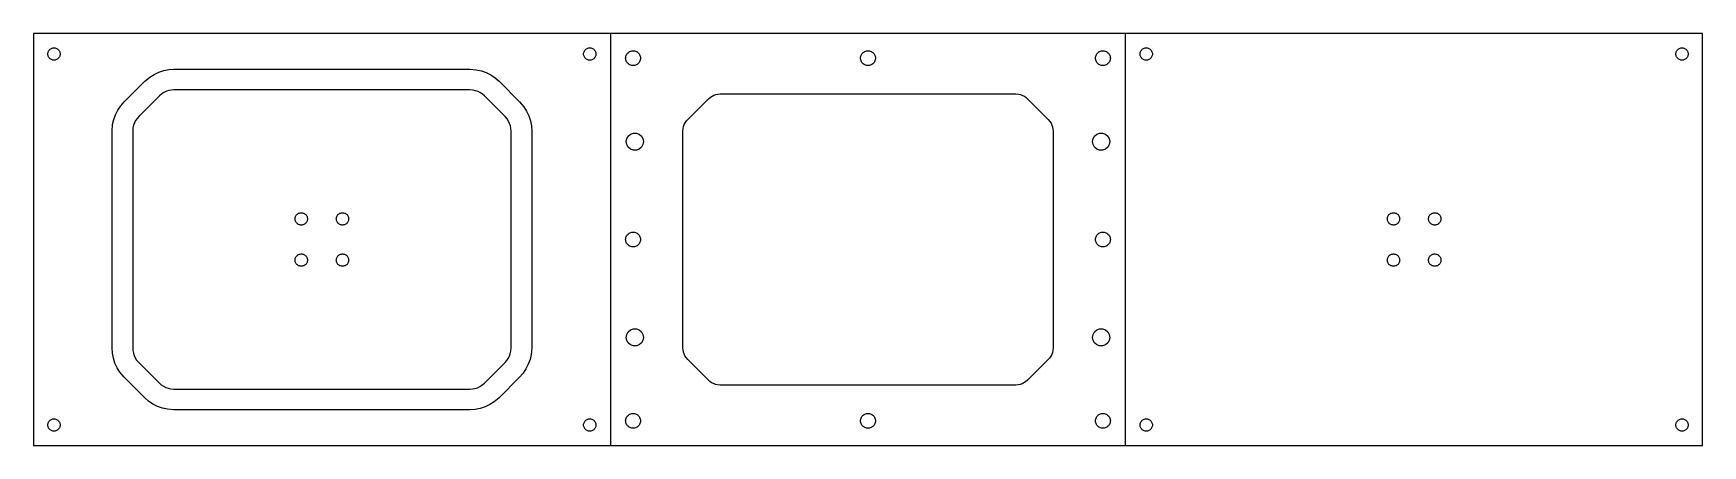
# Model space of a CAD drawing. Extents: x 2 to 407, y 2 to 102.
import ezdxf

# ---------------------------------------------------------------- set-up
doc = ezdxf.new("R2010")
doc.units = 0
doc.layers.add('Layer_1', color=7, linetype='CONTINUOUS')

msp = doc.modelspace()

# ---------------------------------------------------------------- linework, layer by layer
at = {"layer": 'Layer_1', "color": 7}
for p, q in [((142.168256, 101.807948), (2.168254, 101.807948)), ((2.168254, 101.807948), (2.168254, 1.807937)), ((267.168255, 101.807948), (142.168256, 101.807948)), ((142.168256, 101.807948), (142.168256, 1.807937)), ((267.168255, 1.807937), (267.168255, 101.807948)), ((407.168265, 101.807948), (267.168263, 101.807948)), ((407.168265, 1.807937), (407.168265, 101.807948)), ((5.715356, 97.180949), (5.773555, 97.360149)), ((5.773555, 97.360149), (5.853755, 97.530549)), ((5.853755, 97.530549), (5.954756, 97.689649)), ((5.954756, 97.689649), (6.074856, 97.834748)), ((6.074856, 97.834748), (6.212154, 97.963749)), ((6.212154, 97.963749), (6.364554, 98.074447)), ((6.364554, 98.074447), (6.529555, 98.165148)), ((6.529555, 98.165148), (6.704756, 98.234549)), ((6.704756, 98.234549), (6.887156, 98.281347)), ((6.887156, 98.281347), (7.074055, 98.304941)), ((7.074055, 98.30495), (7.262455, 98.30495)), ((7.262455, 98.30495), (7.449354, 98.281356)), ((7.449354, 98.281347), (7.631755, 98.234549)), ((7.631755, 98.234549), (7.806955, 98.165148)), ((7.806955, 98.165148), (7.971957, 98.074447)), ((7.971957, 98.074447), (8.124357, 97.963749)), ((8.124357, 97.963749), (8.261756, 97.834748)), ((8.261756, 97.834748), (8.381754, 97.689649)), ((8.381754, 97.689649), (8.482756, 97.530549)), ((8.482756, 97.530549), (8.562955, 97.360149)), ((8.562955, 97.360149), (8.621155, 97.180949)), ((135.715355, 97.180949), (135.773555, 97.360149)), ((135.773555, 97.360149), (135.853754, 97.530549)), ((135.853754, 97.530549), (135.954756, 97.689649)), ((135.954756, 97.689649), (136.074754, 97.834748)), ((136.074754, 97.834748), (136.212154, 97.963749)), ((136.212154, 97.963749), (136.364554, 98.074447)), ((136.364554, 98.074447), (136.529555, 98.165148)), ((136.529555, 98.165148), (136.704756, 98.234549)), ((136.704756, 98.234549), (136.887156, 98.281347)), ((136.887156, 98.281347), (137.074055, 98.304941)), ((137.074055, 98.30495), (137.262455, 98.30495)), ((137.262455, 98.30495), (137.449354, 98.281356)), ((137.449354, 98.281347), (137.631754, 98.234549)), ((137.631754, 98.234549), (137.806955, 98.165148)), ((137.806955, 98.165148), (137.971956, 98.074447)), ((137.971956, 98.074447), (138.124356, 97.963749)), ((138.124356, 97.963749), (138.261654, 97.834748)), ((138.261654, 97.834748), (138.381754, 97.689649)), ((138.381754, 97.689649), (138.482756, 97.530549)), ((138.482756, 97.530549), (138.562955, 97.360149)), ((138.562955, 97.360149), (138.621155, 97.180949)), ((146.520857, 97.194848), (146.703756, 97.327747)), ((146.703756, 97.327747), (146.901857, 97.436648)), ((146.901857, 97.436648), (147.112056, 97.519847)), ((147.112056, 97.519847), (147.330956, 97.576049)), ((147.330956, 97.576049), (147.555255, 97.604347)), ((147.555255, 97.604347), (147.781256, 97.604347)), ((147.781256, 97.604347), (148.005554, 97.576049)), ((148.005554, 97.576049), (148.224454, 97.519847)), ((148.224454, 97.519847), (148.434656, 97.436648)), ((148.434656, 97.436648), (148.632757, 97.327747)), ((148.632757, 97.327747), (148.815656, 97.194848)), ((203.520906, 97.194848), (203.703777, 97.327747)), ((203.703777, 97.327747), (203.901867, 97.436648)), ((203.901867, 97.436648), (204.112027, 97.519847)), ((204.112027, 97.519847), (204.330975, 97.576049)), ((204.330975, 97.576049), (204.555233, 97.604347)), ((204.555233, 97.604347), (204.781278, 97.604347)), ((204.781278, 97.604347), (205.005536, 97.576049)), ((205.005536, 97.576049), (205.224484, 97.519847)), ((205.224484, 97.519847), (205.434643, 97.436648)), ((205.434643, 97.436648), (205.632734, 97.327747)), ((205.632734, 97.327747), (205.815605, 97.194848)), ((260.520855, 97.194848), (260.703754, 97.327747)), ((260.703754, 97.327747), (260.901855, 97.436648)), ((260.901855, 97.436648), (261.112056, 97.519847)), ((261.112056, 97.519847), (261.330956, 97.576049)), ((261.330956, 97.576049), (261.555255, 97.604347)), ((261.555255, 97.604347), (261.781256, 97.604347)), ((261.781256, 97.604347), (262.005555, 97.576049)), ((262.005555, 97.576049), (262.224455, 97.519847)), ((262.224455, 97.519847), (262.434654, 97.436648)), ((262.434654, 97.436648), (262.632754, 97.327747)), ((262.632754, 97.327747), (262.815654, 97.194848)), ((270.715365, 97.180949), (270.773565, 97.360149)), ((270.773565, 97.360149), (270.853764, 97.530549)), ((270.853764, 97.530549), (270.954765, 97.689649)), ((270.954765, 97.689649), (271.074865, 97.834748)), ((271.074865, 97.834748), (271.212163, 97.963749)), ((271.212163, 97.963749), (271.364563, 98.074447)), ((271.364563, 98.074447), (271.529564, 98.165148)), ((271.529564, 98.165148), (271.704765, 98.234549)), ((271.704765, 98.234549), (271.887165, 98.281347)), ((271.887165, 98.281347), (272.074064, 98.304941)), ((272.074064, 98.30495), (272.262465, 98.30495)), ((272.262465, 98.30495), (272.449363, 98.281356)), ((272.449363, 98.281347), (272.631764, 98.234549)), ((272.631764, 98.234549), (272.806964, 98.165148)), ((272.806964, 98.165148), (272.971966, 98.074447)), ((272.971966, 98.074447), (273.124366, 97.963749)), ((273.124366, 97.963749), (273.261765, 97.834748)), ((273.261765, 97.834748), (273.381764, 97.689649)), ((273.381764, 97.689649), (273.482765, 97.530549)), ((273.482765, 97.530549), (273.562964, 97.360149)), ((273.562964, 97.360149), (273.621164, 97.180949)), ((400.715364, 97.180949), (400.773564, 97.360149)), ((400.773564, 97.360149), (400.853763, 97.530549)), ((400.853763, 97.530549), (400.954765, 97.689649)), ((400.954765, 97.689649), (401.074763, 97.834748)), ((401.074763, 97.834748), (401.212163, 97.963749)), ((401.212163, 97.963749), (401.364563, 98.074447)), ((401.364563, 98.074447), (401.529564, 98.165148)), ((401.529564, 98.165148), (401.704765, 98.234549)), ((401.704765, 98.234549), (401.887165, 98.281347)), ((401.887165, 98.281347), (402.074064, 98.304941)), ((402.074064, 98.30495), (402.262464, 98.30495)), ((402.262464, 98.30495), (402.449363, 98.281356)), ((402.449363, 98.281347), (402.631763, 98.234549)), ((402.631763, 98.234549), (402.806964, 98.165148)), ((402.806964, 98.165148), (402.971965, 98.074447)), ((402.971965, 98.074447), (403.124365, 97.963749)), ((403.124365, 97.963749), (403.261663, 97.834748)), ((403.261663, 97.834748), (403.381763, 97.689649)), ((403.381763, 97.689649), (403.482765, 97.530549)), ((403.482765, 97.530549), (403.562964, 97.360149)), ((403.562964, 97.360149), (403.621164, 97.180949)), ((5.668256, 96.807947), (5.680052, 96.995949)), ((5.680055, 96.619948), (5.668258, 96.807947)), ((5.680055, 96.995949), (5.715356, 97.180949)), ((5.715356, 96.434948), (5.680055, 96.619948)), ((5.773555, 96.255748), (5.715356, 96.434948)), ((5.853755, 96.085348), (5.773555, 96.255748)), ((5.954756, 95.926248), (5.853755, 96.085348)), ((6.074856, 95.781149), (5.954756, 95.926248)), ((6.212154, 95.652148), (6.074856, 95.781149)), ((6.364554, 95.541449), (6.212154, 95.652148)), ((6.529555, 95.450647), (6.364554, 95.541449)), ((6.704756, 95.381348), (6.529555, 95.450647)), ((6.887156, 95.334549), (6.704756, 95.381348)), ((7.074055, 95.310848), (6.887156, 95.334555)), ((7.262455, 95.310848), (7.074055, 95.310848)), ((7.449354, 95.334549), (7.262455, 95.310843)), ((7.631755, 95.381348), (7.449354, 95.334549)), ((7.806955, 95.450647), (7.631755, 95.381348)), ((7.971957, 95.541449), (7.806955, 95.450647)), ((8.124357, 95.652148), (7.971957, 95.541449)), ((8.261756, 95.781149), (8.124357, 95.652148)), ((8.381754, 95.926248), (8.261756, 95.781149)), ((8.482756, 96.085348), (8.381754, 95.926248)), ((8.562955, 96.255748), (8.482756, 96.085348)), ((8.621155, 96.434948), (8.562955, 96.255748)), ((8.621155, 97.180949), (8.656455, 96.995949)), ((8.656455, 96.619948), (8.621155, 96.434948)), ((8.656455, 96.995949), (8.668255, 96.807947)), ((8.668255, 96.807947), (8.656458, 96.619948)), ((135.668255, 96.807947), (135.680052, 96.995949)), ((135.680055, 96.619948), (135.668255, 96.807947)), ((135.680055, 96.995949), (135.715355, 97.180949)), ((135.715355, 96.434948), (135.680055, 96.619948)), ((135.773555, 96.255748), (135.715355, 96.434948)), ((135.853754, 96.085348), (135.773555, 96.255748)), ((135.954756, 95.926248), (135.853754, 96.085348)), ((136.074754, 95.781149), (135.954756, 95.926248)), ((136.212154, 95.652148), (136.074754, 95.781149)), ((136.364554, 95.541449), (136.212154, 95.652148)), ((136.529555, 95.450647), (136.364554, 95.541449)), ((136.704756, 95.381348), (136.529555, 95.450647)), ((136.887156, 95.334549), (136.704756, 95.381348)), ((137.074055, 95.310848), (136.887156, 95.334555)), ((137.262455, 95.310848), (137.074055, 95.310848)), ((137.449354, 95.334549), (137.262455, 95.310843)), ((137.631754, 95.381348), (137.449354, 95.334549)), ((137.806955, 95.450647), (137.631754, 95.381348)), ((137.971956, 95.541449), (137.806955, 95.450647)), ((138.124356, 95.652148), (137.971956, 95.541449)), ((138.261654, 95.781149), (138.124356, 95.652148)), ((138.381754, 95.926248), (138.261654, 95.781149)), ((138.482756, 96.085348), (138.381754, 95.926248)), ((138.562955, 96.255748), (138.482756, 96.085348)), ((138.621155, 96.434948), (138.562955, 96.255748)), ((138.621155, 97.180949), (138.656455, 96.995949)), ((138.656455, 96.619948), (138.621155, 96.434948)), ((138.656455, 96.995949), (138.668252, 96.807947)), ((138.668255, 96.807947), (138.656458, 96.619948)), ((145.868255, 95.807949), (145.88245, 96.033549)), ((145.882456, 95.582349), (145.86826, 95.807949)), ((145.882456, 96.033549), (145.924854, 96.255548)), ((145.924854, 95.360347), (145.882456, 95.582349)), ((145.924854, 96.255548), (145.994656, 96.470548)), ((145.994656, 95.145348), (145.924854, 95.360347)), ((145.994656, 96.470548), (146.090956, 96.675049)), ((146.090956, 94.940748), (145.994656, 95.145348)), ((146.090956, 96.675049), (146.212055, 96.865949)), ((146.212055, 94.749949), (146.090956, 94.940748)), ((146.212055, 96.865949), (146.356155, 97.040148)), ((146.356155, 94.575747), (146.212055, 94.749949)), ((146.356155, 97.040148), (146.520857, 97.194848)), ((146.520857, 94.421047), (146.356155, 94.575747)), ((146.703756, 94.288148), (146.520857, 94.421047)), ((146.901857, 94.179247), (146.703756, 94.288148)), ((147.112056, 94.096048), (146.901857, 94.179247)), ((147.330956, 94.039849), (147.112056, 94.096048)), ((147.555255, 94.011449), (147.330956, 94.039849)), ((147.781256, 94.011449), (147.555255, 94.011449)), ((148.005554, 94.039849), (147.781256, 94.011449)), ((148.224454, 94.096048), (148.005554, 94.039849)), ((148.434656, 94.179247), (148.224454, 94.096048)), ((148.632757, 94.288148), (148.434656, 94.179247)), ((148.815656, 94.421047), (148.632757, 94.288148)), ((148.815656, 97.194848), (148.980356, 97.040148)), ((148.980356, 94.575747), (148.815656, 94.421047)), ((148.980356, 97.040148), (149.124456, 96.865949)), ((149.124456, 94.749949), (148.980356, 94.575747)), ((149.124456, 96.865949), (149.245656, 96.675049)), ((149.245656, 94.940748), (149.124456, 94.749949)), ((149.245656, 96.675049), (149.341857, 96.470548)), ((149.341857, 95.145348), (149.245656, 94.940748)), ((149.341857, 96.470548), (149.411755, 96.255548)), ((149.411755, 95.360347), (149.341857, 95.145348)), ((149.411755, 96.255548), (149.454054, 96.033549)), ((149.454054, 95.582349), (149.411755, 95.360347)), ((149.454054, 96.033549), (149.46825, 95.807949)), ((149.468256, 95.807949), (149.45406, 95.582349)), ((202.868266, 95.807949), (202.882455, 96.033549)), ((202.882455, 95.582349), (202.868266, 95.807949)), ((202.882455, 96.033549), (202.924816, 96.255548)), ((202.924816, 95.360347), (202.882455, 95.582349)), ((202.924816, 96.255548), (202.994675, 96.470548)), ((202.994675, 95.145348), (202.924816, 95.360347)), ((202.994675, 96.470548), (203.090906, 96.675049)), ((203.090906, 94.940748), (202.994675, 95.145348)), ((203.090906, 96.675049), (203.212035, 96.865949)), ((203.212035, 94.749949), (203.090906, 94.940748)), ((203.212035, 96.865949), (203.356125, 97.040148)), ((203.356125, 94.575747), (203.212035, 94.749949)), ((203.356125, 97.040148), (203.520906, 97.194848)), ((203.520906, 94.421047), (203.356125, 94.575747)), ((203.703777, 94.288148), (203.520906, 94.421047)), ((203.901867, 94.179247), (203.703777, 94.288148)), ((204.112027, 94.096048), (203.901867, 94.179247)), ((204.330975, 94.039849), (204.112027, 94.096048)), ((204.555233, 94.011449), (204.330975, 94.039849)), ((204.781278, 94.011449), (204.555233, 94.011449)), ((205.005536, 94.039849), (204.781278, 94.011449)), ((205.224484, 94.096048), (205.005536, 94.039849)), ((205.434643, 94.179247), (205.224484, 94.096048)), ((205.632734, 94.288148), (205.434643, 94.179247)), ((205.815605, 94.421047), (205.632734, 94.288148)), ((205.815605, 97.194848), (205.980386, 97.040148)), ((205.980386, 94.575747), (205.815605, 94.421047)), ((205.980386, 97.040148), (206.124476, 96.865949)), ((206.124476, 94.749949), (205.980386, 94.575747)), ((206.124476, 96.865949), (206.245605, 96.675049)), ((206.245605, 94.940748), (206.124476, 94.749949)), ((206.245605, 96.675049), (206.341836, 96.470548)), ((206.341836, 95.145348), (206.245605, 94.940748)), ((206.341836, 96.470548), (206.411695, 96.255548)), ((206.411695, 95.360347), (206.341836, 95.145348)), ((206.411695, 96.255548), (206.454056, 96.033549)), ((206.454056, 95.582349), (206.411695, 95.360347)), ((206.454056, 96.033549), (206.468245, 95.807949)), ((206.468245, 95.807949), (206.454056, 95.582349)), ((259.868255, 95.807949), (259.882451, 96.033549)), ((259.882457, 95.582349), (259.868261, 95.807949)), ((259.882457, 96.033549), (259.924756, 96.255548)), ((259.924756, 95.360347), (259.882457, 95.582349)), ((259.924756, 96.255548), (259.994654, 96.470548)), ((259.994654, 95.145348), (259.924756, 95.360347)), ((259.994654, 96.470548), (260.090855, 96.675049)), ((260.090855, 94.940748), (259.994654, 95.145348)), ((260.090855, 96.675049), (260.212055, 96.865949)), ((260.212055, 94.749949), (260.090855, 94.940748)), ((260.212055, 96.865949), (260.356155, 97.040148)), ((260.356155, 94.575747), (260.212055, 94.749949)), ((260.356155, 97.040148), (260.520855, 97.194848)), ((260.520855, 94.421047), (260.356155, 94.575747)), ((260.703754, 94.288148), (260.520855, 94.421047)), ((260.901855, 94.179247), (260.703754, 94.288148)), ((261.112056, 94.096048), (260.901855, 94.179247)), ((261.330956, 94.039849), (261.112056, 94.096048)), ((261.555255, 94.011449), (261.330956, 94.039849)), ((261.781256, 94.011449), (261.555255, 94.011449)), ((262.005555, 94.039849), (261.781256, 94.011449)), ((262.224455, 94.096048), (262.005555, 94.039849)), ((262.434654, 94.179247), (262.224455, 94.096048)), ((262.632754, 94.288148), (262.434654, 94.179247)), ((262.815654, 94.421047), (262.632754, 94.288148)), ((262.815654, 97.194848), (262.980356, 97.040148)), ((262.980356, 94.575747), (262.815654, 94.421047)), ((262.980356, 97.040148), (263.124456, 96.865949)), ((263.124456, 94.749949), (262.980356, 94.575747)), ((263.124456, 96.865949), (263.245555, 96.675049)), ((263.245555, 94.940748), (263.124456, 94.749949)), ((263.245555, 96.675049), (263.341855, 96.470548)), ((263.341855, 95.145348), (263.245555, 94.940748)), ((263.341855, 96.470548), (263.411657, 96.255548)), ((263.411657, 95.360347), (263.341855, 95.145348)), ((263.411657, 96.255548), (263.454055, 96.033549)), ((263.454055, 95.582349), (263.411657, 95.360347)), ((263.454055, 96.033549), (263.468251, 95.807949)), ((263.468256, 95.807949), (263.454061, 95.582349)), ((270.668265, 96.807947), (270.680061, 96.995949)), ((270.680064, 96.619948), (270.668267, 96.807947)), ((270.680064, 96.995949), (270.715365, 97.180949)), ((270.715365, 96.434948), (270.680064, 96.619948)), ((270.773565, 96.255748), (270.715365, 96.434948)), ((270.853764, 96.085348), (270.773565, 96.255748)), ((270.954765, 95.926248), (270.853764, 96.085348)), ((271.074865, 95.781149), (270.954765, 95.926248)), ((271.212163, 95.652148), (271.074865, 95.781149)), ((271.364563, 95.541449), (271.212163, 95.652148)), ((271.529564, 95.450647), (271.364563, 95.541449)), ((271.704765, 95.381348), (271.529564, 95.450647)), ((271.887165, 95.334549), (271.704765, 95.381348)), ((272.074064, 95.310848), (271.887165, 95.334555)), ((272.262465, 95.310848), (272.074064, 95.310848)), ((272.449363, 95.334549), (272.262465, 95.310843)), ((272.631764, 95.381348), (272.449363, 95.334549)), ((272.806964, 95.450647), (272.631764, 95.381348)), ((272.971966, 95.541449), (272.806964, 95.450647)), ((273.124366, 95.652148), (272.971966, 95.541449)), ((273.261765, 95.781149), (273.124366, 95.652148)), ((273.381764, 95.926248), (273.261765, 95.781149)), ((273.482765, 96.085348), (273.381764, 95.926248)), ((273.562964, 96.255748), (273.482765, 96.085348)), ((273.621164, 96.434948), (273.562964, 96.255748)), ((273.621164, 97.180949), (273.656465, 96.995949)), ((273.656465, 96.619948), (273.621164, 96.434948)), ((273.656465, 96.995949), (273.668264, 96.807947)), ((273.668264, 96.807947), (273.656467, 96.619948)), ((400.668264, 96.807947), (400.680061, 96.995949)), ((400.680064, 96.619948), (400.668264, 96.807947)), ((400.680064, 96.995949), (400.715364, 97.180949)), ((400.715364, 96.434948), (400.680064, 96.619948)), ((400.773564, 96.255748), (400.715364, 96.434948)), ((400.853763, 96.085348), (400.773564, 96.255748)), ((400.954765, 95.926248), (400.853763, 96.085348)), ((401.074763, 95.781149), (400.954765, 95.926248)), ((401.212163, 95.652148), (401.074763, 95.781149)), ((401.364563, 95.541449), (401.212163, 95.652148)), ((401.529564, 95.450647), (401.364563, 95.541449)), ((401.704765, 95.381348), (401.529564, 95.450647)), ((401.887165, 95.334549), (401.704765, 95.381348)), ((402.074064, 95.310848), (401.887165, 95.334555)), ((402.262464, 95.310848), (402.074064, 95.310848)), ((402.449363, 95.334549), (402.262464, 95.310843)), ((402.631763, 95.381348), (402.449363, 95.334549)), ((402.806964, 95.450647), (402.631763, 95.381348)), ((402.971965, 95.541449), (402.806964, 95.450647)), ((403.124365, 95.652148), (402.971965, 95.541449)), ((403.261663, 95.781149), (403.124365, 95.652148)), ((403.381763, 95.926248), (403.261663, 95.781149)), ((403.482765, 96.085348), (403.381763, 95.926248)), ((403.562964, 96.255748), (403.482765, 96.085348)), ((403.621164, 96.434948), (403.562964, 96.255748)), ((403.621164, 97.180949), (403.656464, 96.995949)), ((403.656464, 96.619948), (403.621164, 96.434948)), ((403.656464, 96.995949), (403.668261, 96.807947)), ((403.668264, 96.807947), (403.656467, 96.619948)), ((24.195755, 85.180448), (29.195756, 90.180449)), ((29.195756, 90.180449), (30.388955, 91.199548)), ((30.388955, 91.199548), (31.449354, 91.872448)), ((31.449354, 91.872448), (32.585654, 92.407149)), ((32.585654, 92.407149), (33.779957, 92.795148)), ((33.779957, 92.795148), (35.013556, 93.030448)), ((35.013556, 93.030448), (36.266857, 93.109349)), ((36.266857, 93.109349), (108.069654, 93.109349)), ((108.069654, 93.109349), (109.633955, 92.986249)), ((109.633955, 92.986249), (110.859556, 92.712248)), ((110.859556, 92.712248), (112.041155, 92.286947)), ((112.041155, 92.286947), (113.160054, 91.716748)), ((113.160054, 91.716748), (114.198756, 91.010947)), ((114.198756, 91.010947), (115.140754, 90.180449)), ((115.140754, 90.180449), (120.140755, 85.180448)), ((23.365356, 84.238449), (24.195755, 85.180448)), ((32.731354, 86.644848), (27.731356, 81.644847)), ((33.327955, 87.154448), (32.731354, 86.644848)), ((33.858056, 87.490849), (33.327955, 87.154448)), ((34.426254, 87.758249), (33.858056, 87.490849)), ((35.023354, 87.952248), (34.426254, 87.758249)), ((35.640154, 88.069949), (35.023354, 87.952248)), ((36.266857, 88.109347), (35.640154, 88.069949)), ((108.069654, 88.109347), (36.266857, 88.109347)), ((108.851855, 88.047848), (108.069654, 88.109347)), ((109.464656, 87.910849), (108.851855, 88.047848)), ((110.055355, 87.69815), (109.464656, 87.910849)), ((110.614855, 87.413049), (110.055355, 87.69815)), ((111.134155, 87.060147), (110.614855, 87.413049)), ((111.605156, 86.644848), (111.134155, 87.060147)), ((116.605154, 81.644847), (111.605156, 86.644848)), ((120.140755, 85.180448), (121.159854, 83.987249)), ((160.938456, 80.937748), (165.938457, 85.937749)), ((165.938457, 85.937749), (166.415757, 86.345447)), ((166.415757, 86.345447), (166.839855, 86.614549)), ((166.839855, 86.614549), (167.294357, 86.828448)), ((167.294357, 86.828448), (167.772055, 86.983648)), ((167.772055, 86.983648), (168.265557, 87.077848)), ((168.265557, 87.077848), (168.766857, 87.109349)), ((168.766857, 87.109349), (240.569654, 87.109349)), ((240.569654, 87.109349), (241.195355, 87.060147)), ((241.195355, 87.060147), (241.685657, 86.950549)), ((241.685657, 86.950549), (242.158255, 86.780349)), ((242.158255, 86.780349), (242.605856, 86.552347)), ((242.605856, 86.552347), (243.021256, 86.269947)), ((243.021256, 86.269947), (243.398054, 85.937749)), ((243.398054, 85.937749), (248.398055, 80.937748)), ((21.663956, 80.89925), (22.089356, 82.080849)), ((22.089356, 82.080849), (22.659456, 83.199747)), ((22.659456, 83.199747), (23.365356, 84.238449)), ((27.316055, 81.173849), (26.963156, 80.654549)), ((27.731356, 81.644847), (27.316055, 81.173849)), ((117.114755, 81.048249), (116.605154, 81.644847)), ((117.451155, 80.518148), (117.114755, 81.048249)), ((121.159854, 83.987249), (121.832754, 82.926847)), ((121.832754, 82.926847), (122.367455, 81.790649)), ((122.367455, 81.790649), (122.755454, 80.596247)), ((21.266856, 78.109348), (21.389955, 79.673748)), ((21.266856, 25.50656), (21.266856, 78.109348)), ((21.389955, 79.673748), (21.663956, 80.89925)), ((26.328455, 78.891549), (26.266854, 78.109348)), ((26.266854, 78.109348), (26.266854, 25.50656)), ((26.465355, 79.504349), (26.328455, 78.891549)), ((26.678055, 80.095049), (26.465355, 79.504349)), ((26.963156, 80.654549), (26.678055, 80.095049)), ((117.718555, 79.949947), (117.451155, 80.518148)), ((117.912555, 79.35285), (117.718555, 79.949947)), ((118.030255, 78.736047), (117.912555, 79.35285)), ((118.069656, 78.109348), (118.030255, 78.736047)), ((118.069656, 25.50656), (118.069656, 78.109348)), ((122.755454, 80.596247), (122.990754, 79.362648)), ((122.990754, 79.362648), (123.069655, 78.109348)), ((123.069655, 78.109348), (123.069655, 25.50656)), ((146.500556, 76.88905), (147.060356, 77.354948)), ((147.060356, 77.354948), (147.747855, 77.602047)), ((147.747855, 77.602047), (148.468656, 77.602047)), ((148.468656, 77.602047), (149.156155, 77.354948)), ((149.156155, 77.354948), (149.715957, 76.88905)), ((159.766855, 78.109348), (159.816055, 78.735048)), ((159.766855, 25.50656), (159.766855, 78.109348)), ((159.816055, 78.735048), (159.925656, 79.225347)), ((159.925656, 79.225347), (160.095856, 79.697948)), ((160.095856, 79.697948), (160.323855, 80.145547)), ((160.323855, 80.145547), (160.606255, 80.560947)), ((160.606255, 80.560947), (160.938456, 80.937748)), ((248.398055, 80.937748), (248.805756, 80.460448)), ((248.805756, 80.460448), (249.074855, 80.036347)), ((249.074855, 80.036347), (249.288754, 79.581848)), ((249.288754, 79.581848), (249.443954, 79.104147)), ((249.443954, 79.104147), (249.538154, 78.610648)), ((249.538154, 78.610648), (249.569656, 78.109348)), ((249.569656, 78.109348), (249.569656, 25.50656)), ((259.620554, 76.88905), (260.180356, 77.354948)), ((260.180356, 77.354948), (260.867855, 77.602047)), ((260.867855, 77.602047), (261.588656, 77.602047)), ((261.588656, 77.602047), (262.276155, 77.354948)), ((262.276155, 77.354948), (262.835954, 76.88905)), ((146.012555, 75.557949), (146.140054, 76.270949)), ((146.140054, 74.844948), (146.012555, 75.557949)), ((146.140054, 76.270949), (146.500556, 76.88905)), ((146.500556, 74.226847), (146.140054, 74.844948)), ((147.060356, 73.760949), (146.500556, 74.226847)), ((147.747855, 73.513847), (147.060356, 73.760949)), ((148.468656, 73.513847), (147.747855, 73.513847)), ((149.156155, 73.760949), (148.468656, 73.513847)), ((149.715957, 74.226847), (149.156155, 73.760949)), ((149.715957, 76.88905), (150.076456, 76.270949)), ((150.076456, 74.844948), (149.715957, 74.226847)), ((150.076456, 76.270949), (150.204054, 75.557949)), ((150.204054, 75.557949), (150.076456, 74.844948)), ((259.132457, 75.557949), (259.260055, 76.270949)), ((259.260055, 74.844948), (259.132457, 75.557949)), ((259.260055, 76.270949), (259.620554, 76.88905)), ((259.620554, 74.226847), (259.260055, 74.844948)), ((260.180356, 73.760949), (259.620554, 74.226847)), ((260.867855, 73.513847), (260.180356, 73.760949)), ((261.588656, 73.513847), (260.867855, 73.513847)), ((262.276155, 73.760949), (261.588656, 73.513847)), ((262.835954, 74.226847), (262.276155, 73.760949)), ((262.835954, 76.88905), (263.196457, 76.270949)), ((263.196457, 74.844948), (262.835954, 74.226847)), ((263.196457, 76.270949), (263.323956, 75.557949)), ((263.323956, 75.557949), (263.196457, 74.844948)), ((65.668255, 56.80794), (65.680094, 56.995928)), ((65.680095, 56.619951), (65.668256, 56.80794)), ((65.680095, 56.995928), (65.715385, 57.180981)), ((65.715385, 57.180981), (65.773605, 57.360136)), ((65.773605, 57.360136), (65.853805, 57.53057)), ((65.853805, 57.53057), (65.954735, 57.68963)), ((65.954735, 57.68963), (66.074815, 57.834749)), ((66.074815, 57.834749), (66.212125, 57.963696)), ((66.212125, 57.963696), (66.364525, 58.07444)), ((66.364525, 58.07444), (66.529595, 58.165174)), ((66.529595, 58.165174), (66.704735, 58.234516)), ((66.704735, 58.234516), (66.887185, 58.281365)), ((66.887185, 58.281365), (67.074075, 58.305072)), ((67.074075, 58.304987), (67.262445, 58.304987)), ((67.262445, 58.304987), (67.449335, 58.281281)), ((67.449335, 58.281365), (67.631785, 58.234516)), ((67.631785, 58.234516), (67.806925, 58.165174)), ((67.806925, 58.165174), (67.971995, 58.07444)), ((67.971995, 58.07444), (68.124405, 57.963696)), ((68.124405, 57.963696), (68.261715, 57.834749)), ((68.261715, 57.834749), (68.381785, 57.68963)), ((68.381785, 57.68963), (68.482725, 57.53057)), ((68.482725, 57.53057), (68.562925, 57.360136)), ((68.562925, 57.360136), (68.621135, 57.180981)), ((68.621135, 57.180981), (68.656425, 56.995928)), ((68.668255, 56.80794), (68.656424, 56.619951)), ((68.656425, 56.995928), (68.668256, 56.80794)), ((75.680085, 56.619951), (75.668254, 56.80794)), ((75.668255, 56.80794), (75.680086, 56.995928)), ((75.680085, 56.995928), (75.715375, 57.180981)), ((75.715375, 57.180981), (75.773585, 57.360136)), ((75.773585, 57.360136), (75.853785, 57.53057)), ((75.853785, 57.53057), (75.954725, 57.68963)), ((75.954725, 57.68963), (76.074795, 57.834749)), ((76.074795, 57.834749), (76.212105, 57.963696)), ((76.212105, 57.963696), (76.364515, 58.07444)), ((76.364515, 58.07444), (76.529585, 58.165174)), ((76.529585, 58.165174), (76.704725, 58.234516)), ((76.704725, 58.234516), (76.887175, 58.281365)), ((76.887175, 58.281365), (77.074065, 58.305072)), ((77.074065, 58.304987), (77.262435, 58.304987)), ((77.262435, 58.304987), (77.449325, 58.281281)), ((77.449325, 58.281365), (77.631775, 58.234516)), ((77.631775, 58.234516), (77.806915, 58.165174)), ((77.806915, 58.165174), (77.971985, 58.07444)), ((77.971985, 58.07444), (78.124385, 57.963696)), ((78.124385, 57.963696), (78.261695, 57.834749)), ((78.261695, 57.834749), (78.381775, 57.68963)), ((78.381775, 57.68963), (78.482705, 57.53057)), ((78.482705, 57.53057), (78.562905, 57.360136)), ((78.562905, 57.360136), (78.621125, 57.180981)), ((78.621125, 57.180981), (78.656415, 56.995928)), ((78.656415, 56.995928), (78.668254, 56.80794)), ((78.668255, 56.80794), (78.656416, 56.619951)), ((330.668264, 56.80794), (330.680103, 56.995928)), ((330.680104, 56.619951), (330.668265, 56.80794)), ((330.680104, 56.995928), (330.715394, 57.180981)), ((330.715394, 57.180981), (330.773614, 57.360136)), ((330.773614, 57.360136), (330.853814, 57.53057)), ((330.853814, 57.53057), (330.954744, 57.68963)), ((330.954744, 57.68963), (331.074824, 57.834749)), ((331.074824, 57.834749), (331.212134, 57.963696)), ((331.212134, 57.963696), (331.364534, 58.07444)), ((331.364534, 58.07444), (331.529604, 58.165174)), ((331.529604, 58.165174), (331.704744, 58.234516)), ((331.704744, 58.234516), (331.887194, 58.281365)), ((331.887194, 58.281365), (332.074084, 58.305072)), ((332.074084, 58.304987), (332.262454, 58.304987)), ((332.262454, 58.304987), (332.449344, 58.281281)), ((332.449344, 58.281365), (332.631794, 58.234516)), ((332.631794, 58.234516), (332.806934, 58.165174)), ((332.806934, 58.165174), (332.972004, 58.07444)), ((332.972004, 58.07444), (333.124414, 57.963696)), ((333.124414, 57.963696), (333.261724, 57.834749)), ((333.261724, 57.834749), (333.381794, 57.68963)), ((333.381794, 57.68963), (333.482734, 57.53057)), ((333.482734, 57.53057), (333.562934, 57.360136)), ((333.562934, 57.360136), (333.621144, 57.180981)), ((333.621144, 57.180981), (333.656434, 56.995928)), ((333.668264, 56.80794), (333.656433, 56.619951)), ((333.656434, 56.995928), (333.668265, 56.80794)), ((340.680094, 56.619951), (340.668263, 56.80794)), ((340.668264, 56.80794), (340.680095, 56.995928)), ((340.680094, 56.995928), (340.715384, 57.180981)), ((340.715384, 57.180981), (340.773594, 57.360136)), ((340.773594, 57.360136), (340.853794, 57.53057)), ((340.853794, 57.53057), (340.954734, 57.68963)), ((340.954734, 57.68963), (341.074804, 57.834749)), ((341.074804, 57.834749), (341.212114, 57.963696)), ((341.212114, 57.963696), (341.364524, 58.07444)), ((341.364524, 58.07444), (341.529594, 58.165174)), ((341.529594, 58.165174), (341.704734, 58.234516)), ((341.704734, 58.234516), (341.887184, 58.281365)), ((341.887184, 58.281365), (342.074074, 58.305072)), ((342.074074, 58.304987), (342.262444, 58.304987)), ((342.262444, 58.304987), (342.449334, 58.281281)), ((342.449334, 58.281365), (342.631784, 58.234516)), ((342.631784, 58.234516), (342.806924, 58.165174)), ((342.806924, 58.165174), (342.971994, 58.07444)), ((342.971994, 58.07444), (343.124394, 57.963696)), ((343.124394, 57.963696), (343.261704, 57.834749)), ((343.261704, 57.834749), (343.381784, 57.68963)), ((343.381784, 57.68963), (343.482714, 57.53057)), ((343.482714, 57.53057), (343.562914, 57.360136)), ((343.562914, 57.360136), (343.621134, 57.180981)), ((343.621134, 57.180981), (343.656424, 56.995928)), ((343.656424, 56.995928), (343.668263, 56.80794)), ((343.668264, 56.80794), (343.656425, 56.619951)), ((65.715385, 56.434898), (65.680095, 56.619951)), ((65.773605, 56.255744), (65.715385, 56.434898)), ((65.853805, 56.08531), (65.773605, 56.255744)), ((65.954735, 55.926277), (65.853805, 56.08531)), ((66.074815, 55.78113), (65.954735, 55.926277)), ((66.212125, 55.652155), (66.074815, 55.78113)), ((66.364525, 55.541467), (66.212125, 55.652155)), ((66.529595, 55.450705), (66.364525, 55.541467)), ((66.704735, 55.381363), (66.529595, 55.450705)), ((66.887185, 55.334514), (66.704735, 55.381363)), ((67.074075, 55.310892), (66.887185, 55.334598)), ((67.262445, 55.310892), (67.074075, 55.310892)), ((67.449335, 55.334514), (67.262445, 55.310807)), ((67.631785, 55.381363), (67.449335, 55.334514)), ((67.806925, 55.450705), (67.631785, 55.381363)), ((67.971995, 55.541467), (67.806925, 55.450705)), ((68.124405, 55.652155), (67.971995, 55.541467)), ((68.261715, 55.78113), (68.124405, 55.652155)), ((68.381785, 55.926277), (68.261715, 55.78113)), ((68.482725, 56.08531), (68.381785, 55.926277)), ((68.562925, 56.255744), (68.482725, 56.08531)), ((68.621135, 56.434898), (68.562925, 56.255744)), ((68.656425, 56.619951), (68.621135, 56.434898)), ((75.715375, 56.434898), (75.680085, 56.619951)), ((75.773585, 56.255744), (75.715375, 56.434898)), ((75.853785, 56.08531), (75.773585, 56.255744)), ((75.954725, 55.926277), (75.853785, 56.08531)), ((76.074795, 55.78113), (75.954725, 55.926277)), ((76.212105, 55.652155), (76.074795, 55.78113)), ((76.364515, 55.541467), (76.212105, 55.652155)), ((76.529585, 55.450705), (76.364515, 55.541467)), ((76.704725, 55.381363), (76.529585, 55.450705)), ((76.887175, 55.334514), (76.704725, 55.381363)), ((77.074065, 55.310892), (76.887175, 55.334598)), ((77.262435, 55.310892), (77.074065, 55.310892)), ((77.449325, 55.334514), (77.262435, 55.310807)), ((77.631775, 55.381363), (77.449325, 55.334514)), ((77.806915, 55.450705), (77.631775, 55.381363)), ((77.971985, 55.541467), (77.806915, 55.450705)), ((78.124385, 55.652155), (77.971985, 55.541467)), ((78.261695, 55.78113), (78.124385, 55.652155)), ((78.381775, 55.926277), (78.261695, 55.78113)), ((78.482705, 56.08531), (78.381775, 55.926277)), ((78.562905, 56.255744), (78.482705, 56.08531)), ((78.621125, 56.434898), (78.562905, 56.255744)), ((78.656415, 56.619951), (78.621125, 56.434898)), ((145.994656, 52.470551), (146.090956, 52.675077)), ((146.090956, 52.675077), (146.212055, 52.865944)), ((146.212055, 52.865944), (146.356155, 53.040132)), ((146.356155, 53.040132), (146.520857, 53.194874)), ((146.520857, 53.194874), (146.703756, 53.327716)), ((146.703756, 53.327716), (146.901857, 53.436626)), ((146.901857, 53.436626), (147.112056, 53.519853)), ((147.112056, 53.519853), (147.330956, 53.576072)), ((147.330956, 53.576072), (147.555255, 53.604407)), ((147.555255, 53.604407), (147.781256, 53.604407)), ((147.781256, 53.604407), (148.005554, 53.576072)), ((148.005554, 53.576072), (148.224454, 53.519853)), ((148.224454, 53.519853), (148.434656, 53.436626)), ((148.434656, 53.436626), (148.632757, 53.327716)), ((148.632757, 53.327716), (148.815656, 53.194874)), ((148.815656, 53.194874), (148.980356, 53.040132)), ((148.980356, 53.040132), (149.124456, 52.865944)), ((149.124456, 52.865944), (149.245656, 52.675077)), ((149.245656, 52.675077), (149.341857, 52.470551)), ((259.994654, 52.470551), (260.090855, 52.675077)), ((260.090855, 52.675077), (260.212055, 52.865944)), ((260.212055, 52.865944), (260.356155, 53.040132)), ((260.356155, 53.040132), (260.520855, 53.194874)), ((260.520855, 53.194874), (260.703754, 53.327716)), ((260.703754, 53.327716), (260.901855, 53.436626)), ((260.901855, 53.436626), (261.112056, 53.519853)), ((261.112056, 53.519853), (261.330956, 53.576072)), ((261.330956, 53.576072), (261.555255, 53.604407)), ((261.555255, 53.604407), (261.781256, 53.604407)), ((261.781256, 53.604407), (262.005555, 53.576072)), ((262.005555, 53.576072), (262.224455, 53.519853)), ((262.224455, 53.519853), (262.434654, 53.436626)), ((262.434654, 53.436626), (262.632754, 53.327716)), ((262.632754, 53.327716), (262.815654, 53.194874)), ((262.815654, 53.194874), (262.980356, 53.040132)), ((262.980356, 53.040132), (263.124456, 52.865944)), ((263.124456, 52.865944), (263.245555, 52.675077)), ((263.245555, 52.675077), (263.341855, 52.470551)), ((330.715394, 56.434898), (330.680104, 56.619951)), ((330.773614, 56.255744), (330.715394, 56.434898)), ((330.853814, 56.08531), (330.773614, 56.255744)), ((330.954744, 55.926277), (330.853814, 56.08531)), ((331.074824, 55.78113), (330.954744, 55.926277)), ((331.212134, 55.652155), (331.074824, 55.78113)), ((331.364534, 55.541467), (331.212134, 55.652155)), ((331.529604, 55.450705), (331.364534, 55.541467)), ((331.704744, 55.381363), (331.529604, 55.450705)), ((331.887194, 55.334514), (331.704744, 55.381363)), ((332.074084, 55.310892), (331.887194, 55.334598)), ((332.262454, 55.310892), (332.074084, 55.310892)), ((332.449344, 55.334514), (332.262454, 55.310807)), ((332.631794, 55.381363), (332.449344, 55.334514)), ((332.806934, 55.450705), (332.631794, 55.381363)), ((332.972004, 55.541467), (332.806934, 55.450705)), ((333.124414, 55.652155), (332.972004, 55.541467)), ((333.261724, 55.78113), (333.124414, 55.652155)), ((333.381794, 55.926277), (333.261724, 55.78113)), ((333.482734, 56.08531), (333.381794, 55.926277)), ((333.562934, 56.255744), (333.482734, 56.08531)), ((333.621144, 56.434898), (333.562934, 56.255744)), ((333.656434, 56.619951), (333.621144, 56.434898)), ((340.715384, 56.434898), (340.680094, 56.619951)), ((340.773594, 56.255744), (340.715384, 56.434898)), ((340.853794, 56.08531), (340.773594, 56.255744)), ((340.954734, 55.926277), (340.853794, 56.08531)), ((341.074804, 55.78113), (340.954734, 55.926277)), ((341.212114, 55.652155), (341.074804, 55.78113)), ((341.364524, 55.541467), (341.212114, 55.652155)), ((341.529594, 55.450705), (341.364524, 55.541467)), ((341.704734, 55.381363), (341.529594, 55.450705)), ((341.887184, 55.334514), (341.704734, 55.381363)), ((342.074074, 55.310892), (341.887184, 55.334598)), ((342.262444, 55.310892), (342.074074, 55.310892)), ((342.449334, 55.334514), (342.262444, 55.310807)), ((342.631784, 55.381363), (342.449334, 55.334514)), ((342.806924, 55.450705), (342.631784, 55.381363)), ((342.971994, 55.541467), (342.806924, 55.450705)), ((343.124394, 55.652155), (342.971994, 55.541467)), ((343.261704, 55.78113), (343.124394, 55.652155)), ((343.381784, 55.926277), (343.261704, 55.78113)), ((343.482714, 56.08531), (343.381784, 55.926277)), ((343.562914, 56.255744), (343.482714, 56.08531)), ((343.621134, 56.434898), (343.562914, 56.255744)), ((343.656424, 56.619951), (343.621134, 56.434898)), ((145.868255, 51.80795), (145.88245, 52.03353)), ((145.882456, 51.582369), (145.86826, 51.80795)), ((145.882456, 52.03353), (145.924854, 52.255582)), ((145.924854, 51.360317), (145.882456, 51.582369)), ((145.924854, 52.255582), (145.994656, 52.470551)), ((145.994656, 51.145348), (145.924854, 51.360317)), ((146.090956, 50.940794), (145.994656, 51.145348)), ((146.212055, 50.749955), (146.090956, 50.940794)), ((146.356155, 50.575767), (146.212055, 50.749955)), ((146.520857, 50.421025), (146.356155, 50.575767)), ((146.703756, 50.288155), (146.520857, 50.421025)), ((146.901857, 50.179273), (146.703756, 50.288155)), ((147.112056, 50.096046), (146.901857, 50.179273)), ((147.330956, 50.039827), (147.112056, 50.096046)), ((147.555255, 50.011492), (147.330956, 50.039827)), ((147.781256, 50.011492), (147.555255, 50.011492)), ((148.005554, 50.039827), (147.781256, 50.011492)), ((148.224454, 50.096046), (148.005554, 50.039827)), ((148.434656, 50.179273), (148.224454, 50.096046)), ((148.632757, 50.288155), (148.434656, 50.179273)), ((148.815656, 50.421025), (148.632757, 50.288155)), ((148.980356, 50.575767), (148.815656, 50.421025)), ((149.124456, 50.749955), (148.980356, 50.575767)), ((149.245656, 50.940794), (149.124456, 50.749955)), ((149.341857, 51.145348), (149.245656, 50.940794)), ((149.341857, 52.470551), (149.411755, 52.255582)), ((149.411755, 51.360317), (149.341857, 51.145348)), ((149.411755, 52.255582), (149.454054, 52.03353)), ((149.454054, 51.582369), (149.411755, 51.360317)), ((149.454054, 52.03353), (149.46825, 51.80795)), ((149.468256, 51.80795), (149.45406, 51.582369)), ((259.868255, 51.80795), (259.882451, 52.03353)), ((259.882457, 51.582369), (259.868261, 51.80795)), ((259.882457, 52.03353), (259.924756, 52.255582)), ((259.924756, 51.360317), (259.882457, 51.582369)), ((259.924756, 52.255582), (259.994654, 52.470551)), ((259.994654, 51.145348), (259.924756, 51.360317)), ((260.090855, 50.940794), (259.994654, 51.145348)), ((260.212055, 50.749955), (260.090855, 50.940794)), ((260.356155, 50.575767), (260.212055, 50.749955)), ((260.520855, 50.421025), (260.356155, 50.575767)), ((260.703754, 50.288155), (260.520855, 50.421025)), ((260.901855, 50.179273), (260.703754, 50.288155)), ((261.112056, 50.096046), (260.901855, 50.179273)), ((261.330956, 50.039827), (261.112056, 50.096046)), ((261.555255, 50.011492), (261.330956, 50.039827)), ((261.781256, 50.011492), (261.555255, 50.011492)), ((262.005555, 50.039827), (261.781256, 50.011492)), ((262.224455, 50.096046), (262.005555, 50.039827)), ((262.434654, 50.179273), (262.224455, 50.096046)), ((262.632754, 50.288155), (262.434654, 50.179273)), ((262.815654, 50.421025), (262.632754, 50.288155)), ((262.980356, 50.575767), (262.815654, 50.421025)), ((263.124456, 50.749955), (262.980356, 50.575767)), ((263.245555, 50.940794), (263.124456, 50.749955)), ((263.341855, 51.145348), (263.245555, 50.940794)), ((263.341855, 52.470551), (263.411657, 52.255582)), ((263.411657, 51.360317), (263.341855, 51.145348)), ((263.411657, 52.255582), (263.454055, 52.03353)), ((263.454055, 51.582369), (263.411657, 51.360317)), ((263.454055, 52.03353), (263.468251, 51.80795)), ((263.468256, 51.80795), (263.454061, 51.582369)), ((65.668255, 46.80796), (65.680094, 46.995948)), ((65.680095, 46.619971), (65.668256, 46.80796)), ((65.680095, 46.995948), (65.715385, 47.181001)), ((65.715385, 46.434918), (65.680095, 46.619971)), ((65.715385, 47.181001), (65.773605, 47.360156)), ((65.773605, 46.255764), (65.715385, 46.434918)), ((65.773605, 47.360156), (65.853805, 47.53059)), ((65.853805, 46.08533), (65.773605, 46.255764)), ((65.853805, 47.53059), (65.954735, 47.689622)), ((65.954735, 45.926269), (65.853805, 46.08533)), ((65.954735, 47.689622), (66.074815, 47.834769)), ((66.074815, 45.78115), (65.954735, 45.926269)), ((66.074815, 47.834769), (66.212125, 47.963716)), ((66.212125, 45.652175), (66.074815, 45.78115)), ((66.212125, 47.963716), (66.364525, 48.074432)), ((66.364525, 45.541459), (66.212125, 45.652175)), ((66.364525, 48.074432), (66.529595, 48.165194)), ((66.529595, 45.450696), (66.364525, 45.541459)), ((66.529595, 48.165194), (66.704735, 48.234536)), ((66.704735, 45.381383), (66.529595, 45.450696)), ((66.704735, 48.234536), (66.887185, 48.281385)), ((66.887185, 45.334534), (66.704735, 45.381383)), ((66.887185, 48.281385), (67.074075, 48.305092)), ((67.074075, 45.310912), (66.887185, 45.334618)), ((67.074075, 48.305007), (67.262445, 48.305007)), ((67.262445, 45.310912), (67.074075, 45.310912)), ((67.262445, 48.305007), (67.449335, 48.281301)), ((67.449335, 45.334534), (67.262445, 45.310827)), ((67.449335, 48.281385), (67.631785, 48.234536)), ((67.631785, 45.381383), (67.449335, 45.334534)), ((67.631785, 48.234536), (67.806925, 48.165194)), ((67.806925, 45.450696), (67.631785, 45.381383)), ((67.806925, 48.165194), (67.971995, 48.074432)), ((67.971995, 45.541459), (67.806925, 45.450696)), ((67.971995, 48.074432), (68.124405, 47.963716)), ((68.124405, 45.652175), (67.971995, 45.541459)), ((68.124405, 47.963716), (68.261715, 47.834769)), ((68.261715, 45.78115), (68.124405, 45.652175)), ((68.261715, 47.834769), (68.381785, 47.689622)), ((68.381785, 45.926269), (68.261715, 45.78115)), ((68.381785, 47.689622), (68.482725, 47.53059)), ((68.482725, 46.08533), (68.381785, 45.926269)), ((68.482725, 47.53059), (68.562925, 47.360156)), ((68.562925, 46.255764), (68.482725, 46.08533)), ((68.562925, 47.360156), (68.621135, 47.181001)), ((68.621135, 46.434918), (68.562925, 46.255764)), ((68.621135, 47.181001), (68.656425, 46.995948)), ((68.656425, 46.619971), (68.621135, 46.434918)), ((68.668255, 46.80796), (68.656424, 46.619971)), ((68.656425, 46.995948), (68.668256, 46.80796)), ((75.680085, 46.619971), (75.668254, 46.80796)), ((75.668255, 46.80796), (75.680086, 46.995948)), ((75.680085, 46.995948), (75.715375, 47.181001)), ((75.715375, 46.434918), (75.680085, 46.619971)), ((75.715375, 47.181001), (75.773585, 47.360156)), ((75.773585, 46.255764), (75.715375, 46.434918)), ((75.773585, 47.360156), (75.853785, 47.53059)), ((75.853785, 46.08533), (75.773585, 46.255764)), ((75.853785, 47.53059), (75.954725, 47.689622)), ((75.954725, 45.926269), (75.853785, 46.08533)), ((75.954725, 47.689622), (76.074795, 47.834769)), ((76.074795, 45.78115), (75.954725, 45.926269)), ((76.074795, 47.834769), (76.212105, 47.963716)), ((76.212105, 45.652175), (76.074795, 45.78115)), ((76.212105, 47.963716), (76.364515, 48.074432)), ((76.364515, 45.541459), (76.212105, 45.652175)), ((76.364515, 48.074432), (76.529585, 48.165194)), ((76.529585, 45.450696), (76.364515, 45.541459)), ((76.529585, 48.165194), (76.704725, 48.234536)), ((76.704725, 45.381383), (76.529585, 45.450696)), ((76.704725, 48.234536), (76.887175, 48.281385)), ((76.887175, 45.334534), (76.704725, 45.381383)), ((76.887175, 48.281385), (77.074065, 48.305092)), ((77.074065, 45.310912), (76.887175, 45.334618)), ((77.074065, 48.305007), (77.262435, 48.305007)), ((77.262435, 45.310912), (77.074065, 45.310912)), ((77.262435, 48.305007), (77.449325, 48.281301)), ((77.449325, 45.334534), (77.262435, 45.310827)), ((77.449325, 48.281385), (77.631775, 48.234536)), ((77.631775, 45.381383), (77.449325, 45.334534)), ((77.631775, 48.234536), (77.806915, 48.165194)), ((77.806915, 45.450696), (77.631775, 45.381383)), ((77.806915, 48.165194), (77.971985, 48.074432)), ((77.971985, 45.541459), (77.806915, 45.450696)), ((77.971985, 48.074432), (78.124385, 47.963716)), ((78.124385, 45.652175), (77.971985, 45.541459)), ((78.124385, 47.963716), (78.261695, 47.834769)), ((78.261695, 45.78115), (78.124385, 45.652175)), ((78.261695, 47.834769), (78.381775, 47.689622)), ((78.381775, 45.926269), (78.261695, 45.78115)), ((78.381775, 47.689622), (78.482705, 47.53059)), ((78.482705, 46.08533), (78.381775, 45.926269)), ((78.482705, 47.53059), (78.562905, 47.360156)), ((78.562905, 46.255764), (78.482705, 46.08533)), ((78.562905, 47.360156), (78.621125, 47.181001)), ((78.621125, 46.434918), (78.562905, 46.255764)), ((78.621125, 47.181001), (78.656415, 46.995948)), ((78.656415, 46.619971), (78.621125, 46.434918)), ((78.656415, 46.995948), (78.668254, 46.80796)), ((78.668255, 46.80796), (78.656416, 46.619971)), ((330.668264, 46.80796), (330.680103, 46.995948)), ((330.680104, 46.619971), (330.668265, 46.80796)), ((330.680104, 46.995948), (330.715394, 47.181001)), ((330.715394, 46.434918), (330.680104, 46.619971)), ((330.715394, 47.181001), (330.773614, 47.360156)), ((330.773614, 46.255764), (330.715394, 46.434918)), ((330.773614, 47.360156), (330.853814, 47.53059)), ((330.853814, 46.08533), (330.773614, 46.255764)), ((330.853814, 47.53059), (330.954744, 47.689622)), ((330.954744, 45.926269), (330.853814, 46.08533)), ((330.954744, 47.689622), (331.074824, 47.834769)), ((331.074824, 45.78115), (330.954744, 45.926269)), ((331.074824, 47.834769), (331.212134, 47.963716)), ((331.212134, 45.652175), (331.074824, 45.78115)), ((331.212134, 47.963716), (331.364534, 48.074432)), ((331.364534, 45.541459), (331.212134, 45.652175)), ((331.364534, 48.074432), (331.529604, 48.165194)), ((331.529604, 45.450696), (331.364534, 45.541459)), ((331.529604, 48.165194), (331.704744, 48.234536)), ((331.704744, 45.381383), (331.529604, 45.450696)), ((331.704744, 48.234536), (331.887194, 48.281385)), ((331.887194, 45.334534), (331.704744, 45.381383)), ((331.887194, 48.281385), (332.074084, 48.305092)), ((332.074084, 45.310912), (331.887194, 45.334618)), ((332.074084, 48.305007), (332.262454, 48.305007)), ((332.262454, 45.310912), (332.074084, 45.310912)), ((332.262454, 48.305007), (332.449344, 48.281301)), ((332.449344, 45.334534), (332.262454, 45.310827)), ((332.449344, 48.281385), (332.631794, 48.234536)), ((332.631794, 45.381383), (332.449344, 45.334534)), ((332.631794, 48.234536), (332.806934, 48.165194)), ((332.806934, 45.450696), (332.631794, 45.381383)), ((332.806934, 48.165194), (332.972004, 48.074432)), ((332.972004, 45.541459), (332.806934, 45.450696)), ((332.972004, 48.074432), (333.124414, 47.963716)), ((333.124414, 45.652175), (332.972004, 45.541459)), ((333.124414, 47.963716), (333.261724, 47.834769)), ((333.261724, 45.78115), (333.124414, 45.652175)), ((333.261724, 47.834769), (333.381794, 47.689622)), ((333.381794, 45.926269), (333.261724, 45.78115)), ((333.381794, 47.689622), (333.482734, 47.53059)), ((333.482734, 46.08533), (333.381794, 45.926269)), ((333.482734, 47.53059), (333.562934, 47.360156)), ((333.562934, 46.255764), (333.482734, 46.08533)), ((333.562934, 47.360156), (333.621144, 47.181001)), ((333.621144, 46.434918), (333.562934, 46.255764)), ((333.621144, 47.181001), (333.656434, 46.995948)), ((333.656434, 46.619971), (333.621144, 46.434918)), ((333.668264, 46.80796), (333.656433, 46.619971)), ((333.656434, 46.995948), (333.668265, 46.80796)), ((340.680094, 46.619971), (340.668263, 46.80796)), ((340.668264, 46.80796), (340.680095, 46.995948)), ((340.680094, 46.995948), (340.715384, 47.181001)), ((340.715384, 46.434918), (340.680094, 46.619971)), ((340.715384, 47.181001), (340.773594, 47.360156)), ((340.773594, 46.255764), (340.715384, 46.434918)), ((340.773594, 47.360156), (340.853794, 47.53059)), ((340.853794, 46.08533), (340.773594, 46.255764)), ((340.853794, 47.53059), (340.954734, 47.689622)), ((340.954734, 45.926269), (340.853794, 46.08533)), ((340.954734, 47.689622), (341.074804, 47.834769)), ((341.074804, 45.78115), (340.954734, 45.926269)), ((341.074804, 47.834769), (341.212114, 47.963716)), ((341.212114, 45.652175), (341.074804, 45.78115)), ((341.212114, 47.963716), (341.364524, 48.074432)), ((341.364524, 45.541459), (341.212114, 45.652175)), ((341.364524, 48.074432), (341.529594, 48.165194)), ((341.529594, 45.450696), (341.364524, 45.541459)), ((341.529594, 48.165194), (341.704734, 48.234536)), ((341.704734, 45.381383), (341.529594, 45.450696)), ((341.704734, 48.234536), (341.887184, 48.281385)), ((341.887184, 45.334534), (341.704734, 45.381383)), ((341.887184, 48.281385), (342.074074, 48.305092)), ((342.074074, 45.310912), (341.887184, 45.334618)), ((342.074074, 48.305007), (342.262444, 48.305007)), ((342.262444, 45.310912), (342.074074, 45.310912)), ((342.262444, 48.305007), (342.449334, 48.281301)), ((342.449334, 45.334534), (342.262444, 45.310827)), ((342.449334, 48.281385), (342.631784, 48.234536)), ((342.631784, 45.381383), (342.449334, 45.334534)), ((342.631784, 48.234536), (342.806924, 48.165194)), ((342.806924, 45.450696), (342.631784, 45.381383)), ((342.806924, 48.165194), (342.971994, 48.074432)), ((342.971994, 45.541459), (342.806924, 45.450696)), ((342.971994, 48.074432), (343.124394, 47.963716)), ((343.124394, 45.652175), (342.971994, 45.541459)), ((343.124394, 47.963716), (343.261704, 47.834769)), ((343.261704, 45.78115), (343.124394, 45.652175)), ((343.261704, 47.834769), (343.381784, 47.689622)), ((343.381784, 45.926269), (343.261704, 45.78115)), ((343.381784, 47.689622), (343.482714, 47.53059)), ((343.482714, 46.08533), (343.381784, 45.926269)), ((343.482714, 47.53059), (343.562914, 47.360156)), ((343.562914, 46.255764), (343.482714, 46.08533)), ((343.562914, 47.360156), (343.621134, 47.181001)), ((343.621134, 46.434918), (343.562914, 46.255764)), ((343.621134, 47.181001), (343.656424, 46.995948)), ((343.656424, 46.619971), (343.621134, 46.434918)), ((343.656424, 46.995948), (343.668263, 46.80796)), ((343.668264, 46.80796), (343.656425, 46.619971)), ((146.012555, 28.057962), (146.140054, 28.77094)), ((146.140054, 28.77094), (146.500556, 29.389035)), ((146.500556, 29.389035), (147.060356, 29.854955)), ((147.060356, 29.854955), (147.747855, 30.102041)), ((147.747855, 30.102041), (148.468656, 30.102041)), ((148.468656, 30.102041), (149.156155, 29.854955)), ((149.156155, 29.854955), (149.715957, 29.389035)), ((149.715957, 29.389035), (150.076456, 28.77094)), ((150.076456, 28.77094), (150.204054, 28.057962)), ((259.132457, 28.057962), (259.260055, 28.77094)), ((259.260055, 28.77094), (259.620554, 29.389035)), ((259.620554, 29.389035), (260.180356, 29.854955)), ((260.180356, 29.854955), (260.867855, 30.102041)), ((260.867855, 30.102041), (261.588656, 30.102041)), ((261.588656, 30.102041), (262.276155, 29.854955)), ((262.276155, 29.854955), (262.835954, 29.389035)), ((262.835954, 29.389035), (263.196457, 28.77094)), ((263.196457, 28.77094), (263.323956, 28.057962)), ((21.345756, 24.253239), (21.266856, 25.50656)), ((26.266854, 25.50656), (26.306255, 24.879857)), ((26.306255, 24.879857), (26.423956, 24.263061)), ((117.871155, 24.111536), (118.008056, 24.724353)), ((118.008056, 24.724353), (118.069656, 25.50656)), ((123.069655, 25.50656), (122.946555, 23.942146)), ((146.140054, 27.344956), (146.012555, 28.057962)), ((146.500556, 26.726861), (146.140054, 27.344956)), ((147.060356, 26.26094), (146.500556, 26.726861)), ((147.747855, 26.013854), (147.060356, 26.26094)), ((148.468656, 26.013854), (147.747855, 26.013854)), ((149.156155, 26.26094), (148.468656, 26.013854)), ((149.715957, 26.726861), (149.156155, 26.26094)), ((150.076456, 27.344956), (149.715957, 26.726861)), ((150.204054, 28.057962), (150.076456, 27.344956)), ((159.798357, 25.005249), (159.766855, 25.50656)), ((159.892557, 24.511755), (159.798357, 25.005249)), ((160.047757, 24.034037), (159.892557, 24.511755)), ((249.410855, 24.39054), (249.240655, 23.917959)), ((249.520456, 24.880845), (249.410855, 24.39054)), ((249.569656, 25.50656), (249.520456, 24.880845)), ((259.260055, 27.344956), (259.132457, 28.057962)), ((259.620554, 26.726861), (259.260055, 27.344956)), ((260.180356, 26.26094), (259.620554, 26.726861)), ((260.867855, 26.013854), (260.180356, 26.26094)), ((261.588656, 26.013854), (260.867855, 26.013854)), ((262.276155, 26.26094), (261.588656, 26.013854)), ((262.835954, 26.726861), (262.276155, 26.26094)), ((263.196457, 27.344956), (262.835954, 26.726861)), ((263.323956, 28.057962), (263.196457, 27.344956)), ((21.581056, 23.019646), (21.345756, 24.253239)), ((21.969055, 21.825253), (21.581056, 23.019646)), ((22.503757, 20.689055), (21.969055, 21.825253)), ((23.176656, 19.628661), (22.503757, 20.689055)), ((26.423956, 24.263061), (26.617955, 23.665935)), ((26.617955, 23.665935), (26.885355, 23.097737)), ((26.885355, 23.097737), (27.221756, 22.567639)), ((27.221756, 22.567639), (27.731356, 21.971049)), ((27.731356, 21.971049), (32.731354, 16.971059)), ((111.605156, 16.971059), (116.605154, 21.971049)), ((116.605154, 21.971049), (117.020456, 22.44205)), ((117.020456, 22.44205), (117.373355, 22.961339)), ((117.373355, 22.961339), (117.658456, 23.520844)), ((117.658456, 23.520844), (117.871155, 24.111536)), ((121.677055, 20.416146), (120.971155, 19.377455)), ((122.247155, 21.535044), (121.677055, 20.416146)), ((122.672554, 22.716652), (122.247155, 21.535044)), ((122.946555, 23.942146), (122.672554, 22.716652)), ((160.261656, 23.579547), (160.047757, 24.034037)), ((160.530754, 23.155451), (160.261656, 23.579547)), ((160.938456, 22.678157), (160.530754, 23.155451)), ((165.938457, 17.678139), (160.938456, 22.678157)), ((248.398055, 22.678157), (243.398054, 17.678139)), ((248.730256, 23.054952), (248.398055, 22.678157)), ((249.012656, 23.470355), (248.730256, 23.054952)), ((249.240655, 23.917959), (249.012656, 23.470355)), ((24.195755, 18.435454), (23.176656, 19.628661)), ((29.195756, 13.435436), (24.195755, 18.435454)), ((32.731354, 16.971059), (33.202355, 16.555741)), ((33.202355, 16.555741), (33.721655, 16.20285)), ((33.721655, 16.20285), (34.281155, 15.91775)), ((110.478454, 16.125042), (111.008555, 16.461451)), ((111.008555, 16.461451), (111.605156, 16.971059)), ((120.140755, 18.435454), (115.140754, 13.435436)), ((120.971155, 19.377455), (120.140755, 18.435454)), ((166.315255, 17.345935), (165.938457, 17.678139)), ((166.730655, 17.063544), (166.315255, 17.345935)), ((167.178256, 16.835536), (166.730655, 17.063544)), ((167.650854, 16.665356), (167.178256, 16.835536)), ((168.141156, 16.555741), (167.650854, 16.665356)), ((168.766857, 16.50655), (168.141156, 16.555741)), ((240.569654, 16.50655), (168.766857, 16.50655)), ((241.070954, 16.538046), (240.569654, 16.50655)), ((241.564456, 16.632252), (241.070954, 16.538046)), ((242.042154, 16.787446), (241.564456, 16.632252)), ((242.496656, 17.001342), (242.042154, 16.787446)), ((242.920754, 17.270441), (242.496656, 17.001342)), ((243.398054, 17.678139), (242.920754, 17.270441)), ((30.137755, 12.60494), (29.195756, 13.435436)), ((31.176457, 11.899159), (30.137755, 12.60494)), ((34.281155, 15.91775), (34.871855, 15.705039)), ((34.871855, 15.705039), (35.484655, 15.568048)), ((35.484655, 15.568048), (36.266857, 15.506552)), ((36.266857, 15.506552), (108.069654, 15.506552)), ((108.069654, 15.506552), (108.696356, 15.54595)), ((108.696356, 15.54595), (109.313156, 15.663637)), ((109.313156, 15.663637), (109.910256, 15.857636)), ((109.910256, 15.857636), (110.478454, 16.125042)), ((113.947555, 12.41636), (112.887156, 11.743457)), ((115.140754, 13.435436), (113.947555, 12.41636)), ((6.364554, 8.074455), (6.529555, 8.165246)), ((6.529555, 8.165246), (6.704756, 8.23456)), ((6.704756, 8.23456), (6.887156, 8.281352)), ((6.887156, 8.281352), (7.074055, 8.305059)), ((7.074055, 8.305059), (7.262455, 8.305059)), ((7.262455, 8.305059), (7.449354, 8.281352)), ((7.449354, 8.281352), (7.631755, 8.23456)), ((7.631755, 8.23456), (7.806955, 8.165246)), ((7.806955, 8.165246), (7.971957, 8.074455)), ((32.295355, 11.328957), (31.176457, 11.899159)), ((33.476954, 10.903648), (32.295355, 11.328957)), ((34.702555, 10.629639), (33.476954, 10.903648)), ((36.266857, 10.506562), (34.702555, 10.629639)), ((108.069654, 10.506562), (36.266857, 10.506562)), ((109.322955, 10.585443), (108.069654, 10.506562)), ((110.556554, 10.82076), (109.322955, 10.585443)), ((111.750856, 11.208759), (110.556554, 10.82076)), ((112.887156, 11.743457), (111.750856, 11.208759)), ((136.364554, 8.074455), (136.529555, 8.165246)), ((136.529555, 8.165246), (136.704756, 8.23456)), ((136.704756, 8.23456), (136.887156, 8.281352)), ((136.887156, 8.281352), (137.074055, 8.305059)), ((137.074055, 8.305059), (137.262455, 8.305059)), ((137.262455, 8.305059), (137.449354, 8.281352)), ((137.449354, 8.281352), (137.631754, 8.23456)), ((137.631754, 8.23456), (137.806955, 8.165246)), ((137.806955, 8.165246), (137.971956, 8.074455)), ((145.882456, 8.033561), (145.924854, 8.255557)), ((145.924854, 8.255557), (145.994656, 8.470554)), ((145.994656, 8.470554), (146.090956, 8.675137)), ((146.090956, 8.675137), (146.212055, 8.865948)), ((146.212055, 8.865948), (146.356155, 9.040135)), ((146.356155, 9.040135), (146.520857, 9.194849)), ((146.520857, 9.194849), (146.703756, 9.327748)), ((146.703756, 9.327748), (146.901857, 9.436657)), ((146.901857, 9.436657), (147.112056, 9.519856)), ((147.112056, 9.519856), (147.330956, 9.576047)), ((147.330956, 9.576047), (147.555255, 9.604438)), ((147.555255, 9.604438), (147.781256, 9.604438)), ((147.781256, 9.604438), (148.005554, 9.576047)), ((148.005554, 9.576047), (148.224454, 9.519856)), ((148.224454, 9.519856), (148.434656, 9.436657)), ((148.434656, 9.436657), (148.632757, 9.327748)), ((148.632757, 9.327748), (148.815656, 9.194849)), ((148.815656, 9.194849), (148.980356, 9.040135)), ((148.980356, 9.040135), (149.124456, 8.865948)), ((149.124456, 8.865948), (149.245656, 8.675137)), ((149.245656, 8.675137), (149.341857, 8.470554)), ((149.341857, 8.470554), (149.411755, 8.255557)), ((149.411755, 8.255557), (149.454054, 8.033561)), ((202.882455, 8.033561), (202.924816, 8.255557)), ((202.924816, 8.255557), (202.994675, 8.470554)), ((202.994675, 8.470554), (203.090906, 8.675137)), ((203.090906, 8.675137), (203.212035, 8.865948)), ((203.212035, 8.865948), (203.356125, 9.040135)), ((203.356125, 9.040135), (203.520906, 9.194849)), ((203.520906, 9.194849), (203.703777, 9.327748)), ((203.703777, 9.327748), (203.901867, 9.436657)), ((203.901867, 9.436657), (204.112027, 9.519856)), ((204.112027, 9.519856), (204.330975, 9.576047)), ((204.330975, 9.576047), (204.555233, 9.604438)), ((204.555233, 9.604438), (204.781278, 9.604438)), ((204.781278, 9.604438), (205.005536, 9.576047)), ((205.005536, 9.576047), (205.224484, 9.519856)), ((205.224484, 9.519856), (205.434643, 9.436657)), ((205.434643, 9.436657), (205.632734, 9.327748)), ((205.632734, 9.327748), (205.815605, 9.194849)), ((205.815605, 9.194849), (205.980386, 9.040135)), ((205.980386, 9.040135), (206.124476, 8.865948)), ((206.124476, 8.865948), (206.245605, 8.675137)), ((206.245605, 8.675137), (206.341836, 8.470554)), ((206.341836, 8.470554), (206.411695, 8.255557)), ((206.411695, 8.255557), (206.454056, 8.033561)), ((259.882457, 8.033561), (259.924756, 8.255557)), ((259.924756, 8.255557), (259.994654, 8.470554)), ((259.994654, 8.470554), (260.090855, 8.675137)), ((260.090855, 8.675137), (260.212055, 8.865948)), ((260.212055, 8.865948), (260.356155, 9.040135)), ((260.356155, 9.040135), (260.520855, 9.194849)), ((260.520855, 9.194849), (260.703754, 9.327748)), ((260.703754, 9.327748), (260.901855, 9.436657)), ((260.901855, 9.436657), (261.112056, 9.519856)), ((261.112056, 9.519856), (261.330956, 9.576047)), ((261.330956, 9.576047), (261.555255, 9.604438)), ((261.555255, 9.604438), (261.781256, 9.604438)), ((261.781256, 9.604438), (262.005555, 9.576047)), ((262.005555, 9.576047), (262.224455, 9.519856)), ((262.224455, 9.519856), (262.434654, 9.436657)), ((262.434654, 9.436657), (262.632754, 9.327748)), ((262.632754, 9.327748), (262.815654, 9.194849)), ((262.815654, 9.194849), (262.980356, 9.040135)), ((262.980356, 9.040135), (263.124456, 8.865948)), ((263.124456, 8.865948), (263.245555, 8.675137)), ((263.245555, 8.675137), (263.341855, 8.470554)), ((263.341855, 8.470554), (263.411657, 8.255557)), ((263.411657, 8.255557), (263.454055, 8.033561)), ((271.364563, 8.074455), (271.529564, 8.165246)), ((271.529564, 8.165246), (271.704765, 8.23456)), ((271.704765, 8.23456), (271.887165, 8.281352)), ((271.887165, 8.281352), (272.074064, 8.305059)), ((272.074064, 8.305059), (272.262465, 8.305059)), ((272.262465, 8.305059), (272.449363, 8.281352)), ((272.449363, 8.281352), (272.631764, 8.23456)), ((272.631764, 8.23456), (272.806964, 8.165246)), ((272.806964, 8.165246), (272.971966, 8.074455)), ((401.364563, 8.074455), (401.529564, 8.165246)), ((401.529564, 8.165246), (401.704765, 8.23456)), ((401.704765, 8.23456), (401.887165, 8.281352)), ((401.887165, 8.281352), (402.074064, 8.305059)), ((402.074064, 8.305059), (402.262464, 8.305059)), ((402.262464, 8.305059), (402.449363, 8.281352)), ((402.449363, 8.281352), (402.631763, 8.23456)), ((402.631763, 8.23456), (402.806964, 8.165246)), ((402.806964, 8.165246), (402.971965, 8.074455)), ((5.668256, 6.807955), (5.680052, 6.995943)), ((5.680055, 6.619938), (5.668258, 6.807955)), ((5.680055, 6.995943), (5.715356, 7.18094)), ((5.715356, 6.434942), (5.680055, 6.619938)), ((5.715356, 7.18094), (5.773555, 7.360151)), ((5.773555, 6.255759), (5.715356, 6.434942)), ((5.773555, 7.360151), (5.853755, 7.530557)), ((5.853755, 6.085353), (5.773555, 6.255759)), ((5.853755, 7.530557), (5.954756, 7.689645)), ((5.954756, 5.926236), (5.853755, 6.085353)), ((5.954756, 7.689645), (6.074856, 7.834736)), ((6.074856, 5.781146), (5.954756, 5.926236)), ((6.074856, 7.834736), (6.212154, 7.96374)), ((6.212154, 5.652142), (6.074856, 5.781146)), ((6.212154, 7.96374), (6.364554, 8.074455)), ((6.364554, 5.541454), (6.212154, 5.652142)), ((6.529555, 5.450748), (6.364554, 5.541454)), ((6.704756, 5.38135), (6.529555, 5.450748)), ((6.887156, 5.334557), (6.704756, 5.38135)), ((7.074055, 5.310935), (6.887156, 5.334642)), ((7.262455, 5.310935), (7.074055, 5.310935)), ((7.449354, 5.334557), (7.262455, 5.310851)), ((7.631755, 5.38135), (7.449354, 5.334557)), ((7.806955, 5.450748), (7.631755, 5.38135)), ((7.971957, 5.541454), (7.806955, 5.450748)), ((7.971957, 8.074455), (8.124357, 7.96374)), ((8.124357, 5.652142), (7.971957, 5.541454)), ((8.124357, 7.96374), (8.261756, 7.834736)), ((8.261756, 5.781146), (8.124357, 5.652142)), ((8.261756, 7.834736), (8.381754, 7.689645)), ((8.381754, 5.926236), (8.261756, 5.781146)), ((8.381754, 7.689645), (8.482756, 7.530557)), ((8.482756, 6.085353), (8.381754, 5.926236)), ((8.482756, 7.530557), (8.562955, 7.360151)), ((8.562955, 6.255759), (8.482756, 6.085353)), ((8.562955, 7.360151), (8.621155, 7.18094)), ((8.621155, 6.434942), (8.562955, 6.255759)), ((8.621155, 7.18094), (8.656455, 6.995943)), ((8.656455, 6.619938), (8.621155, 6.434942)), ((8.656455, 6.995943), (8.668255, 6.807955)), ((8.668255, 6.807955), (8.656458, 6.619938)), ((135.668255, 6.807955), (135.680052, 6.995943)), ((135.680055, 6.619938), (135.668255, 6.807955)), ((135.680055, 6.995943), (135.715355, 7.18094)), ((135.715355, 6.434942), (135.680055, 6.619938)), ((135.715355, 7.18094), (135.773555, 7.360151)), ((135.773555, 6.255759), (135.715355, 6.434942)), ((135.773555, 7.360151), (135.853754, 7.530557)), ((135.853754, 6.085353), (135.773555, 6.255759)), ((135.853754, 7.530557), (135.954756, 7.689645)), ((135.954756, 5.926236), (135.853754, 6.085353)), ((135.954756, 7.689645), (136.074754, 7.834736)), ((136.074754, 5.781146), (135.954756, 5.926236)), ((136.074754, 7.834736), (136.212154, 7.96374)), ((136.212154, 5.652142), (136.074754, 5.781146)), ((136.212154, 7.96374), (136.364554, 8.074455)), ((136.364554, 5.541454), (136.212154, 5.652142)), ((136.529555, 5.450748), (136.364554, 5.541454)), ((136.704756, 5.38135), (136.529555, 5.450748)), ((136.887156, 5.334557), (136.704756, 5.38135)), ((137.074055, 5.310935), (136.887156, 5.334642)), ((137.262455, 5.310935), (137.074055, 5.310935)), ((137.449354, 5.334557), (137.262455, 5.310851)), ((137.631754, 5.38135), (137.449354, 5.334557)), ((137.806955, 5.450748), (137.631754, 5.38135)), ((137.971956, 5.541454), (137.806955, 5.450748)), ((137.971956, 8.074455), (138.124356, 7.96374)), ((138.124356, 5.652142), (137.971956, 5.541454)), ((138.124356, 7.96374), (138.261654, 7.834736)), ((138.261654, 5.781146), (138.124356, 5.652142)), ((138.261654, 7.834736), (138.381754, 7.689645)), ((138.381754, 5.926236), (138.261654, 5.781146)), ((138.381754, 7.689645), (138.482756, 7.530557)), ((138.482756, 6.085353), (138.381754, 5.926236)), ((138.482756, 7.530557), (138.562955, 7.360151)), ((138.562955, 6.255759), (138.482756, 6.085353)), ((138.562955, 7.360151), (138.621155, 7.18094)), ((138.621155, 6.434942), (138.562955, 6.255759)), ((138.621155, 7.18094), (138.656455, 6.995943)), ((138.656455, 6.619938), (138.621155, 6.434942)), ((138.656455, 6.995943), (138.668252, 6.807955)), ((138.668255, 6.807955), (138.656458, 6.619938)), ((145.868255, 7.807953), (145.88245, 8.033561)), ((145.882456, 7.582344), (145.86826, 7.807953)), ((145.924854, 7.360348), (145.882456, 7.582344)), ((145.994656, 7.145352), (145.924854, 7.360348)), ((146.090956, 6.940853), (145.994656, 7.145352)), ((146.212055, 6.749958), (146.090956, 6.940853)), ((146.356155, 6.575742), (146.212055, 6.749958)), ((146.520857, 6.421056), (146.356155, 6.575742)), ((146.703756, 6.288158), (146.520857, 6.421056)), ((146.901857, 6.179248), (146.703756, 6.288158)), ((147.112056, 6.096049), (146.901857, 6.179248)), ((147.330956, 6.039859), (147.112056, 6.096049)), ((147.555255, 6.011552), (147.330956, 6.039859)), ((147.781256, 6.011552), (147.555255, 6.011552)), ((148.005554, 6.039859), (147.781256, 6.011552)), ((148.224454, 6.096049), (148.005554, 6.039859)), ((148.434656, 6.179248), (148.224454, 6.096049)), ((148.632757, 6.288158), (148.434656, 6.179248)), ((148.815656, 6.421056), (148.632757, 6.288158)), ((148.980356, 6.575742), (148.815656, 6.421056)), ((149.124456, 6.749958), (148.980356, 6.575742)), ((149.245656, 6.940853), (149.124456, 6.749958)), ((149.341857, 7.145352), (149.245656, 6.940853)), ((149.411755, 7.360348), (149.341857, 7.145352)), ((149.454054, 7.582344), (149.411755, 7.360348)), ((149.454054, 8.033561), (149.46825, 7.807953)), ((149.468256, 7.807953), (149.45406, 7.582344)), ((202.868266, 7.807953), (202.882455, 8.033561)), ((202.882455, 7.582344), (202.868266, 7.807953)), ((202.924816, 7.360348), (202.882455, 7.582344)), ((202.994675, 7.145352), (202.924816, 7.360348)), ((203.090906, 6.940853), (202.994675, 7.145352)), ((203.212035, 6.749958), (203.090906, 6.940853)), ((203.356125, 6.575742), (203.212035, 6.749958)), ((203.520906, 6.421056), (203.356125, 6.575742)), ((203.703777, 6.288158), (203.520906, 6.421056)), ((203.901867, 6.179248), (203.703777, 6.288158)), ((204.112027, 6.096049), (203.901867, 6.179248)), ((204.330975, 6.039859), (204.112027, 6.096049)), ((204.555233, 6.011552), (204.330975, 6.039859)), ((204.781278, 6.011552), (204.555233, 6.011552)), ((205.005536, 6.039859), (204.781278, 6.011552)), ((205.224484, 6.096049), (205.005536, 6.039859)), ((205.434643, 6.179248), (205.224484, 6.096049)), ((205.632734, 6.288158), (205.434643, 6.179248)), ((205.815605, 6.421056), (205.632734, 6.288158)), ((205.980386, 6.575742), (205.815605, 6.421056)), ((206.124476, 6.749958), (205.980386, 6.575742)), ((206.245605, 6.940853), (206.124476, 6.749958)), ((206.341836, 7.145352), (206.245605, 6.940853)), ((206.411695, 7.360348), (206.341836, 7.145352)), ((206.454056, 7.582344), (206.411695, 7.360348)), ((206.454056, 8.033561), (206.468245, 7.807953)), ((206.468245, 7.807953), (206.454056, 7.582344)), ((259.868255, 7.807953), (259.882451, 8.033561)), ((259.882457, 7.582344), (259.868261, 7.807953)), ((259.924756, 7.360348), (259.882457, 7.582344)), ((259.994654, 7.145352), (259.924756, 7.360348)), ((260.090855, 6.940853), (259.994654, 7.145352)), ((260.212055, 6.749958), (260.090855, 6.940853)), ((260.356155, 6.575742), (260.212055, 6.749958)), ((260.520855, 6.421056), (260.356155, 6.575742)), ((260.703754, 6.288158), (260.520855, 6.421056)), ((260.901855, 6.179248), (260.703754, 6.288158)), ((261.112056, 6.096049), (260.901855, 6.179248)), ((261.330956, 6.039859), (261.112056, 6.096049)), ((261.555255, 6.011552), (261.330956, 6.039859)), ((261.781256, 6.011552), (261.555255, 6.011552)), ((262.005555, 6.039859), (261.781256, 6.011552)), ((262.224455, 6.096049), (262.005555, 6.039859)), ((262.434654, 6.179248), (262.224455, 6.096049)), ((262.632754, 6.288158), (262.434654, 6.179248)), ((262.815654, 6.421056), (262.632754, 6.288158)), ((262.980356, 6.575742), (262.815654, 6.421056)), ((263.124456, 6.749958), (262.980356, 6.575742)), ((263.245555, 6.940853), (263.124456, 6.749958)), ((263.341855, 7.145352), (263.245555, 6.940853)), ((263.411657, 7.360348), (263.341855, 7.145352)), ((263.454055, 7.582344), (263.411657, 7.360348)), ((263.454055, 8.033561), (263.468251, 7.807953)), ((263.468256, 7.807953), (263.454061, 7.582344)), ((270.668265, 6.807955), (270.680061, 6.995943)), ((270.680064, 6.619938), (270.668267, 6.807955)), ((270.680064, 6.995943), (270.715365, 7.18094)), ((270.715365, 6.434942), (270.680064, 6.619938)), ((270.715365, 7.18094), (270.773565, 7.360151)), ((270.773565, 6.255759), (270.715365, 6.434942)), ((270.773565, 7.360151), (270.853764, 7.530557)), ((270.853764, 6.085353), (270.773565, 6.255759)), ((270.853764, 7.530557), (270.954765, 7.689645)), ((270.954765, 5.926236), (270.853764, 6.085353)), ((270.954765, 7.689645), (271.074865, 7.834736)), ((271.074865, 5.781146), (270.954765, 5.926236)), ((271.074865, 7.834736), (271.212163, 7.96374)), ((271.212163, 5.652142), (271.074865, 5.781146)), ((271.212163, 7.96374), (271.364563, 8.074455)), ((271.364563, 5.541454), (271.212163, 5.652142)), ((271.529564, 5.450748), (271.364563, 5.541454)), ((271.704765, 5.38135), (271.529564, 5.450748)), ((271.887165, 5.334557), (271.704765, 5.38135)), ((272.074064, 5.310935), (271.887165, 5.334642)), ((272.262465, 5.310935), (272.074064, 5.310935)), ((272.449363, 5.334557), (272.262465, 5.310851)), ((272.631764, 5.38135), (272.449363, 5.334557)), ((272.806964, 5.450748), (272.631764, 5.38135)), ((272.971966, 5.541454), (272.806964, 5.450748)), ((272.971966, 8.074455), (273.124366, 7.96374)), ((273.124366, 5.652142), (272.971966, 5.541454)), ((273.124366, 7.96374), (273.261765, 7.834736)), ((273.261765, 5.781146), (273.124366, 5.652142)), ((273.261765, 7.834736), (273.381764, 7.689645)), ((273.381764, 5.926236), (273.261765, 5.781146)), ((273.381764, 7.689645), (273.482765, 7.530557)), ((273.482765, 6.085353), (273.381764, 5.926236)), ((273.482765, 7.530557), (273.562964, 7.360151)), ((273.562964, 6.255759), (273.482765, 6.085353)), ((273.562964, 7.360151), (273.621164, 7.18094)), ((273.621164, 6.434942), (273.562964, 6.255759)), ((273.621164, 7.18094), (273.656465, 6.995943)), ((273.656465, 6.619938), (273.621164, 6.434942)), ((273.656465, 6.995943), (273.668264, 6.807955)), ((273.668264, 6.807955), (273.656467, 6.619938)), ((400.668264, 6.807955), (400.680061, 6.995943)), ((400.680064, 6.619938), (400.668264, 6.807955)), ((400.680064, 6.995943), (400.715364, 7.18094)), ((400.715364, 6.434942), (400.680064, 6.619938)), ((400.715364, 7.18094), (400.773564, 7.360151)), ((400.773564, 6.255759), (400.715364, 6.434942)), ((400.773564, 7.360151), (400.853763, 7.530557)), ((400.853763, 6.085353), (400.773564, 6.255759)), ((400.853763, 7.530557), (400.954765, 7.689645)), ((400.954765, 5.926236), (400.853763, 6.085353)), ((400.954765, 7.689645), (401.074763, 7.834736)), ((401.074763, 5.781146), (400.954765, 5.926236)), ((401.074763, 7.834736), (401.212163, 7.96374)), ((401.212163, 5.652142), (401.074763, 5.781146)), ((401.212163, 7.96374), (401.364563, 8.074455)), ((401.364563, 5.541454), (401.212163, 5.652142)), ((401.529564, 5.450748), (401.364563, 5.541454)), ((401.704765, 5.38135), (401.529564, 5.450748)), ((401.887165, 5.334557), (401.704765, 5.38135)), ((402.074064, 5.310935), (401.887165, 5.334642)), ((402.262464, 5.310935), (402.074064, 5.310935)), ((402.449363, 5.334557), (402.262464, 5.310851)), ((402.631763, 5.38135), (402.449363, 5.334557)), ((402.806964, 5.450748), (402.631763, 5.38135)), ((402.971965, 5.541454), (402.806964, 5.450748)), ((402.971965, 8.074455), (403.124365, 7.96374)), ((403.124365, 5.652142), (402.971965, 5.541454)), ((403.124365, 7.96374), (403.261663, 7.834736)), ((403.261663, 5.781146), (403.124365, 5.652142)), ((403.261663, 7.834736), (403.381763, 7.689645)), ((403.381763, 5.926236), (403.261663, 5.781146)), ((403.381763, 7.689645), (403.482765, 7.530557)), ((403.482765, 6.085353), (403.381763, 5.926236)), ((403.482765, 7.530557), (403.562964, 7.360151)), ((403.562964, 6.255759), (403.482765, 6.085353)), ((403.562964, 7.360151), (403.621164, 7.18094)), ((403.621164, 6.434942), (403.562964, 6.255759)), ((403.621164, 7.18094), (403.656464, 6.995943)), ((403.656464, 6.619938), (403.621164, 6.434942)), ((403.656464, 6.995943), (403.668261, 6.807955)), ((403.668264, 6.807955), (403.656467, 6.619938)), ((2.168254, 1.807937), (142.168256, 1.807937)), ((142.168256, 1.807937), (267.168255, 1.807937)), ((267.168263, 1.807937), (407.168265, 1.807937))]:
    msp.add_line(p, q, dxfattribs=at)

doc.saveas('drawing.dxf')
